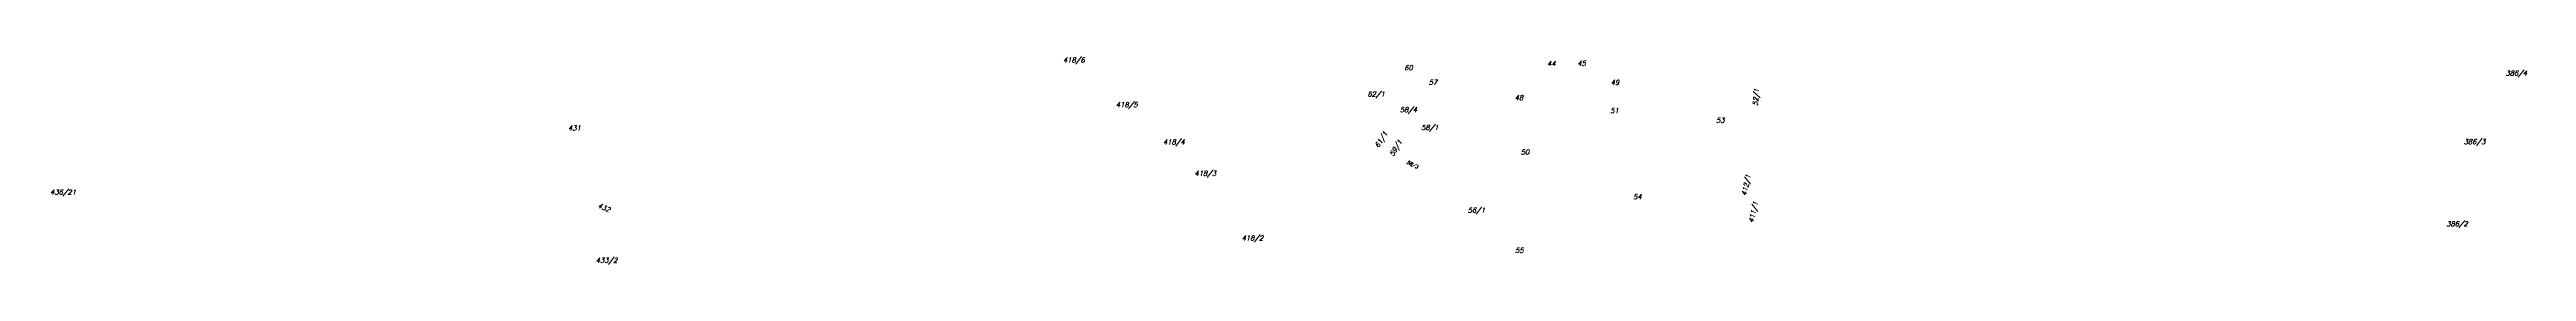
# Model space of a CAD drawing. Header units: millimetres. Extents: x -626413 to -622762, y -1174800 to -1172001.
# Drawn here: x -625430 to -624577, y -1174101 to -1174029 of the extents above; entities that cross this region are included whole.
import ezdxf
from ezdxf.enums import TextEntityAlignment as Align

# ---------------------------------------------------------------- set-up
doc = ezdxf.new("R2010")
doc.units = ezdxf.units.MM
doc.layers.add('Dobrinsko_parcelní čísla', color=7, linetype='Continuous', lineweight=0)
doc.styles.add('Style-ITALICS', font='ITALICS.shx')

msp = doc.modelspace()

# ---------------------------------------------------------------- texts
at = {"layer": 'Dobrinsko_parcelní čísla', "color": 7, "linetype": 'Continuous', "lineweight": 0, "style": 'Style-ITALICS'}
for s, p in [('418/6', (-625073.22, -1174031.22)), ('60', (-624960.24, -1174033.86)), ('57', (-624951.84, -1174038.86)), ('44', (-624911.03, -1174032.42)), ('45', (-624900.65, -1174032.33)), ('49', (-624889.15, -1174038.95)), ('386/4', (-624576.53, -1174035.74)), ('418/5', (-625055.01, -1174046.65)), ('62/1', (-624969.87, -1174043)), ('58/4', (-624958.72, -1174048.38)), ('48', (-624922.21, -1174044.22)), ('51', (-624889.36, -1174048.66)), ('431', (-625246.73, -1174054.72)), ('58/1', (-624951.39, -1174054.5)), ('53', (-624852.9, -1174052)), ('418/4', (-625038.77, -1174059.5)), ('50', (-624920.15, -1174062.99)), ('386/3', (-624590.93, -1174059.41)), ('418/3', (-625027.95, -1174070.33)), ('436/21', (-625420.52, -1174076.85)), ('56/1', (-624935.34, -1174083.06)), ('54', (-624881.46, -1174078.41)), ('386/2', (-624596.94, -1174087.8)), ('418/2', (-625011.71, -1174092.68)), ('55', (-624922.11, -1174096.96)), ('433/2', (-625234.12, -1174100.36))]:
    msp.add_text(s, height=1.7, dxfattribs=at).set_placement(p, align=Align.RIGHT)
for s, height, rotation, p in [('52/1', 1.7, 85, (-624840.96, -1174040.32)), ('61/1', 1.7, 58, (-624968.82, -1174055.81)), ('59/1', 1.7, 58, (-624963.77, -1174058.68)), ('58/3', 1.2, 331, (-624958.8, -1174067.95)), ('412/1', 1.7, 77, (-624843.79, -1174070.16)), ('432', 1.7, 336, (-625237.1, -1174082.96)), ('411/1', 1.7, 77, (-624841.3, -1174079.51))]:
    msp.add_text(s, height=height, rotation=rotation, dxfattribs=at).set_placement(p, align=Align.RIGHT)

doc.saveas('drawing.dxf')
